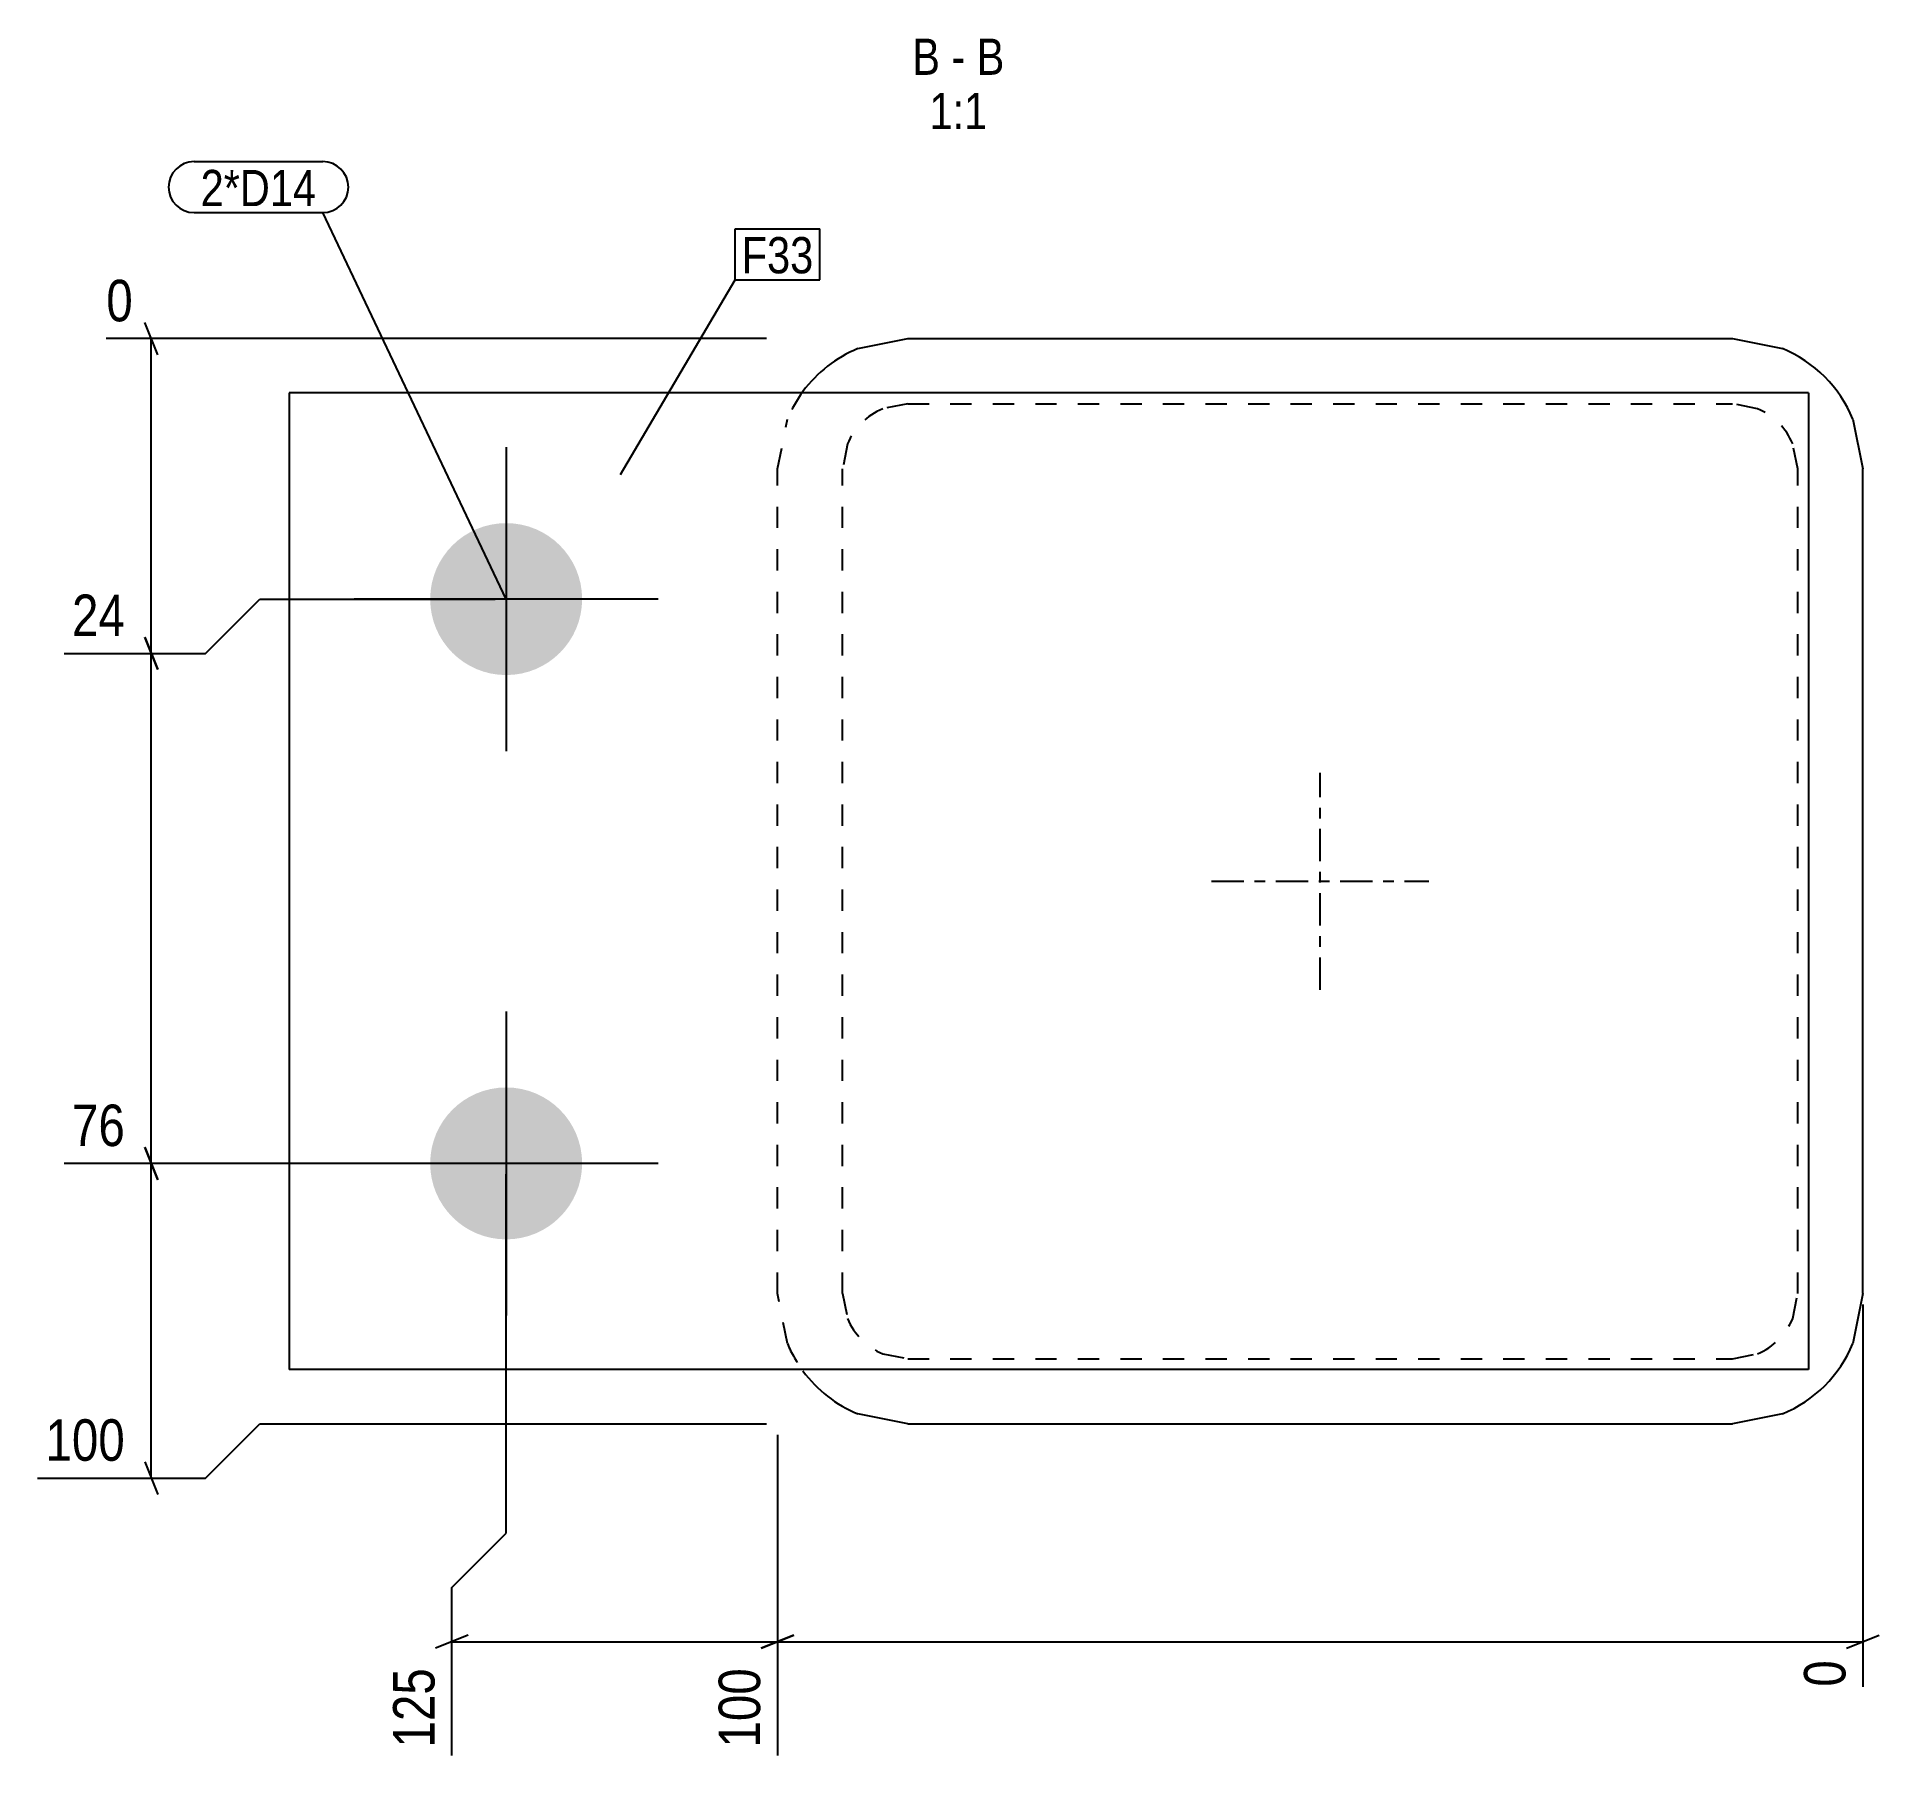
# Model space of a CAD drawing. Header units: millimetres. Extents: x 2 to 23428, y 2 to 783.
# Drawn here: x 2.3 to 172.1, y 2.3 to 160.8 of the extents above; entities that cross this region are included whole.
import ezdxf

# ---------------------------------------------------------------- set-up
doc = ezdxf.new("R2010")
doc.units = ezdxf.units.MM
doc.linetypes.add('DXK_LINE_DOT2', pattern=[3.9198, 1.9599, -1.9599])
doc.linetypes.add('DXK_LINE_DOT3', pattern=[5.9187, 2.979, -0.9799, 0.9799, -0.9799])
for name, color, linetype in [('MÅLSÆTNING', 7, 'Continuous'), ('STÅL', 7, 'Continuous'), ('TEKST', 7, 'Continuous')]:
    doc.layers.add(name, color=color, linetype=linetype)
doc.styles.add('Arial Narrow', font='ARIALN.TTF', dxfattribs={"height": 0.2})

msp = doc.modelspace()

# ---------------------------------------------------------------- hatches: boundary and pattern name
at = {"layer": 'STÅL', "linetype": 'Continuous'}
for points in [[(45.57, 101.95, -1), (45.57, 115.95, -1)], [(45.57, 49.95, -1), (45.57, 63.95, -1)]]:
    msp.add_hatch(color=96, dxfattribs=at).paths.add_polyline_path(points)

# ---------------------------------------------------------------- linework, layer by layer
at = {"layer": 'MÅLSÆTNING', "color": 7, "linetype": 'Continuous'}
for p, q in [((13.47, 131.45), (12.27, 134.45)), ((69.57, 132.95), (8.73, 132.95)), ((12.87, 103.95), (12.87, 132.95)), ((17.87, 103.95), (22.87, 108.95)), ((17.87, 103.95), (22.87, 108.95)), ((22.87, 108.95), (44.57, 108.95)), ((22.87, 108.95), (44.57, 108.95)), ((12.27, 105.45), (13.47, 102.45)), ((13.47, 102.45), (12.27, 105.45)), ((4.84, 103.95), (17.87, 103.95)), ((4.84, 103.95), (17.87, 103.95)), ((12.87, 56.95), (12.87, 103.95)), ((12.27, 58.45), (13.47, 55.45)), ((13.47, 55.45), (12.27, 58.45)), ((44.57, 56.95), (4.84, 56.95)), ((44.57, 56.95), (4.84, 56.95)), ((12.87, 27.95), (12.87, 56.95)), ((45.57, 22.87), (45.57, 55.95)), ((170.57, 43.95), (170.57, 8.73)), ((17.87, 27.95), (22.87, 32.95)), ((22.87, 32.95), (69.57, 32.95)), ((70.57, 31.95), (70.57, 2.4)), ((70.57, 31.95), (70.57, 2.4)), ((12.27, 29.45), (13.47, 26.45)), ((2.4, 27.95), (17.87, 27.95)), ((40.57, 17.87), (45.57, 22.87)), ((40.57, 2.4), (40.57, 17.87)), ((42.07, 13.47), (39.07, 12.27)), ((40.57, 12.87), (70.57, 12.87)), ((72.07, 13.47), (69.07, 12.27)), ((69.07, 12.27), (72.07, 13.47)), ((70.57, 12.87), (170.57, 12.87)), ((169.07, 12.27), (172.07, 13.47))]:
    msp.add_line(p, q, dxfattribs=at)
at = {"layer": 'STÅL', "color": 2, "linetype": 'Continuous'}
for p, q in [((77.98, 132.04), (82.57, 132.95)), ((82.57, 132.95), (158.57, 132.95)), ((158.57, 132.95), (163.17, 132.04)), ((165.57, 127.95), (25.57, 127.95)), ((25.57, 127.95), (25.57, 37.95)), ((165.57, 127.95), (165.57, 37.95)), ((169.66, 125.54), (170.57, 120.95)), ((170.57, 44.95), (170.57, 120.95)), ((170.57, 44.95), (169.66, 40.36)), ((165.57, 37.95), (25.57, 37.95)), ((82.57, 32.95), (77.98, 33.86)), ((82.57, 32.95), (158.57, 32.95)), ((163.17, 33.86), (158.57, 32.95))]:
    msp.add_line(p, q, dxfattribs=at)
at = {"layer": 'STÅL', "color": 7, "linetype": 'DXK_LINE_DOT2'}
for p, q in [((82.57, 126.95), (80.28, 126.49)), ((82.57, 126.95), (158.57, 126.95)), ((160.87, 126.49), (158.57, 126.95)), ((70.57, 120.95), (71.49, 125.54)), ((77.03, 123.25), (76.57, 120.95)), ((164.57, 120.95), (164.12, 123.25)), ((70.57, 44.95), (70.57, 120.95)), ((76.57, 44.95), (76.57, 120.95)), ((164.57, 44.95), (164.57, 120.95)), ((71.49, 40.36), (70.57, 44.95)), ((76.57, 44.95), (77.03, 42.65)), ((164.12, 42.65), (164.57, 44.95)), ((80.28, 39.41), (82.57, 38.95)), ((158.57, 38.95), (160.87, 39.41)), ((82.57, 38.95), (158.57, 38.95))]:
    msp.add_line(p, q, dxfattribs=at)
at = {"layer": 'STÅL', "color": 96, "linetype": 'Continuous'}
for p, q in [((45.57, 122.95), (45.57, 94.95)), ((59.57, 108.95), (31.57, 108.95)), ((45.57, 70.95), (45.57, 42.95)), ((59.57, 56.95), (31.57, 56.95))]:
    msp.add_line(p, q, dxfattribs=at)
at = {"layer": 'STÅL', "color": 7, "linetype": 'DXK_LINE_DOT3'}
for p, q in [((120.57, 72.95), (120.57, 92.95)), ((110.57, 82.95), (130.57, 82.95))]:
    msp.add_line(p, q, dxfattribs=at)
at = {"layer": 'STÅL', "color": 2, "linetype": 'Continuous'}
for centre, start, end in [((82.57, 120.95), 112.5, 143.5514), ((158.57, 120.95), 22.5, 67.5), ((158.57, 44.95), 292.5, 337.5), ((82.57, 44.95), 216.4486, 247.5)]:
    msp.add_arc(centre, 12, start, end, dxfattribs=at)
at = {"layer": 'STÅL', "color": 7, "linetype": 'DXK_LINE_DOT2'}
for centre, radius, start, end in [((82.57, 120.95), 12, 143.5514, 157.5), ((82.57, 120.95), 6, 112.5, 157.5), ((158.57, 120.95), 6, 22.5, 67.5), ((82.57, 44.95), 6, 202.5, 247.5), ((158.57, 44.95), 6, 292.5, 337.5), ((82.57, 44.95), 12, 202.5, 216.4486)]:
    msp.add_arc(centre, radius, start, end, dxfattribs=at)

# ---------------------------------------------------------------- wipeouts: each hides what was drawn before it
at = {"color": 0, "linetype": 'Continuous'}
for points in [[(85.55, 157.26), (85.55, 160.76), (82.99, 160.76), (82.99, 157.26)], [(87.87, 157.26), (87.87, 160.76), (86.6, 160.76), (86.6, 157.26)], [(91.48, 157.26), (91.48, 160.76), (88.92, 160.76), (88.92, 157.26)], [(89.9, 152.26), (89.9, 155.76), (84.57, 155.76), (84.57, 152.26)]]:
    msp.add_wipeout(points, dxfattribs=at).dxf.layer = 'TEKST'
at = {"color": 0}
for points in [[(28.08, 145.16), (28.08, 148.66), (17.42, 148.66), (17.42, 145.16)], [(73.88, 138.97), (73.88, 142.47), (67.27, 142.47), (67.27, 138.97)]]:
    msp.add_wipeout(points, dxfattribs=at).dxf.layer = 'TEKST'

# ---------------------------------------------------------------- next in the draw order: texts
at = {"layer": 'TEKST', "color": 3, "linetype": 'Continuous', "style": 'Arial Narrow'}
for s, p in [('B', (82.99, 157.26)), ('B', (88.92, 157.26)), ('-', (86.6, 157.26)), ('1:1', (84.57, 152.26))]:
    msp.add_text(s, height=3.34, dxfattribs=at).set_placement(p)

# ---------------------------------------------------------------- next in the draw order: wipeouts: each hides what was drawn before it
at = {"color": 0, "linetype": 'Continuous'}
for points in [[(11.97, 133.75), (11.97, 139.35), (7.93, 139.35), (7.93, 133.75)], [(11.24, 104.75), (11.24, 110.35), (4.77, 110.35), (4.77, 104.75)], [(11.24, 57.75), (11.24, 63.35), (4.77, 63.35), (4.77, 57.75)], [(11.24, 28.75), (11.24, 34.35), (2.33, 34.35), (2.33, 28.75)], [(169.77, 11.97), (164.17, 11.97), (164.17, 7.93), (169.77, 7.93)], [(39.77, 11.24), (34.17, 11.24), (34.17, 2.33), (39.77, 2.33)], [(69.77, 11.24), (64.17, 11.24), (64.17, 2.33), (69.77, 2.33)]]:
    msp.add_wipeout(points, dxfattribs=at).dxf.layer = 'MÅLSÆTNING'
at = {"color": 0}
for points in [[(28.08, 145.16), (28.08, 148.66), (17.42, 148.66), (17.42, 145.16)], [(73.88, 138.97), (73.88, 142.47), (67.27, 142.47), (67.27, 138.97)]]:
    msp.add_wipeout(points, dxfattribs=at).dxf.layer = 'TEKST'

# ---------------------------------------------------------------- next in the draw order: linework, layer by layer
at = {"layer": 'TEKST', "color": 7, "linetype": 'Continuous'}
for p, q in [((16.82, 149.26), (28.68, 149.26)), ((16.82, 144.56), (28.68, 144.56)), ((45.57, 108.95), (28.68, 144.56)), ((66.67, 143.07), (74.48, 143.07)), ((66.67, 138.37), (66.67, 143.07)), ((74.48, 138.37), (74.48, 143.07)), ((56.12, 120.43), (66.67, 138.37)), ((66.67, 138.37), (74.48, 138.37))]:
    msp.add_line(p, q, dxfattribs=at)
for centre, start, end in [((16.82, 146.91), 90, 270), ((28.68, 146.91), 270, 90)]:
    msp.add_arc(centre, 2.35, start, end, dxfattribs=at)

# ---------------------------------------------------------------- next in the draw order: texts
at = {"layer": 'MÅLSÆTNING', "color": 3, "linetype": 'Continuous', "style": 'Arial Narrow'}
for s, height, p in [('0', 3.82, (8.73, 134.55)), ('24', 3.818, (5.57, 105.55)), ('76', 3.818, (5.57, 58.55)), ('100', 3.818, (3.13, 29.55))]:
    msp.add_text(s, height=height, dxfattribs=at).set_placement(p)
for s, height, p in [('125', 3.818, (38.97, 3.13)), ('100', 3.818, (68.97, 3.13)), ('0', 3.82, (168.97, 8.73))]:
    msp.add_text(s, height=height, rotation=90.0002, dxfattribs=at).set_placement(p)
at = {"layer": 'TEKST', "color": 3, "style": 'Arial Narrow'}
for s, p in [('2*D14', (17.42, 145.16)), ('F33', (67.27, 138.97))]:
    msp.add_text(s, height=3.34, dxfattribs=at).set_placement(p)

doc.saveas('drawing.dxf')
